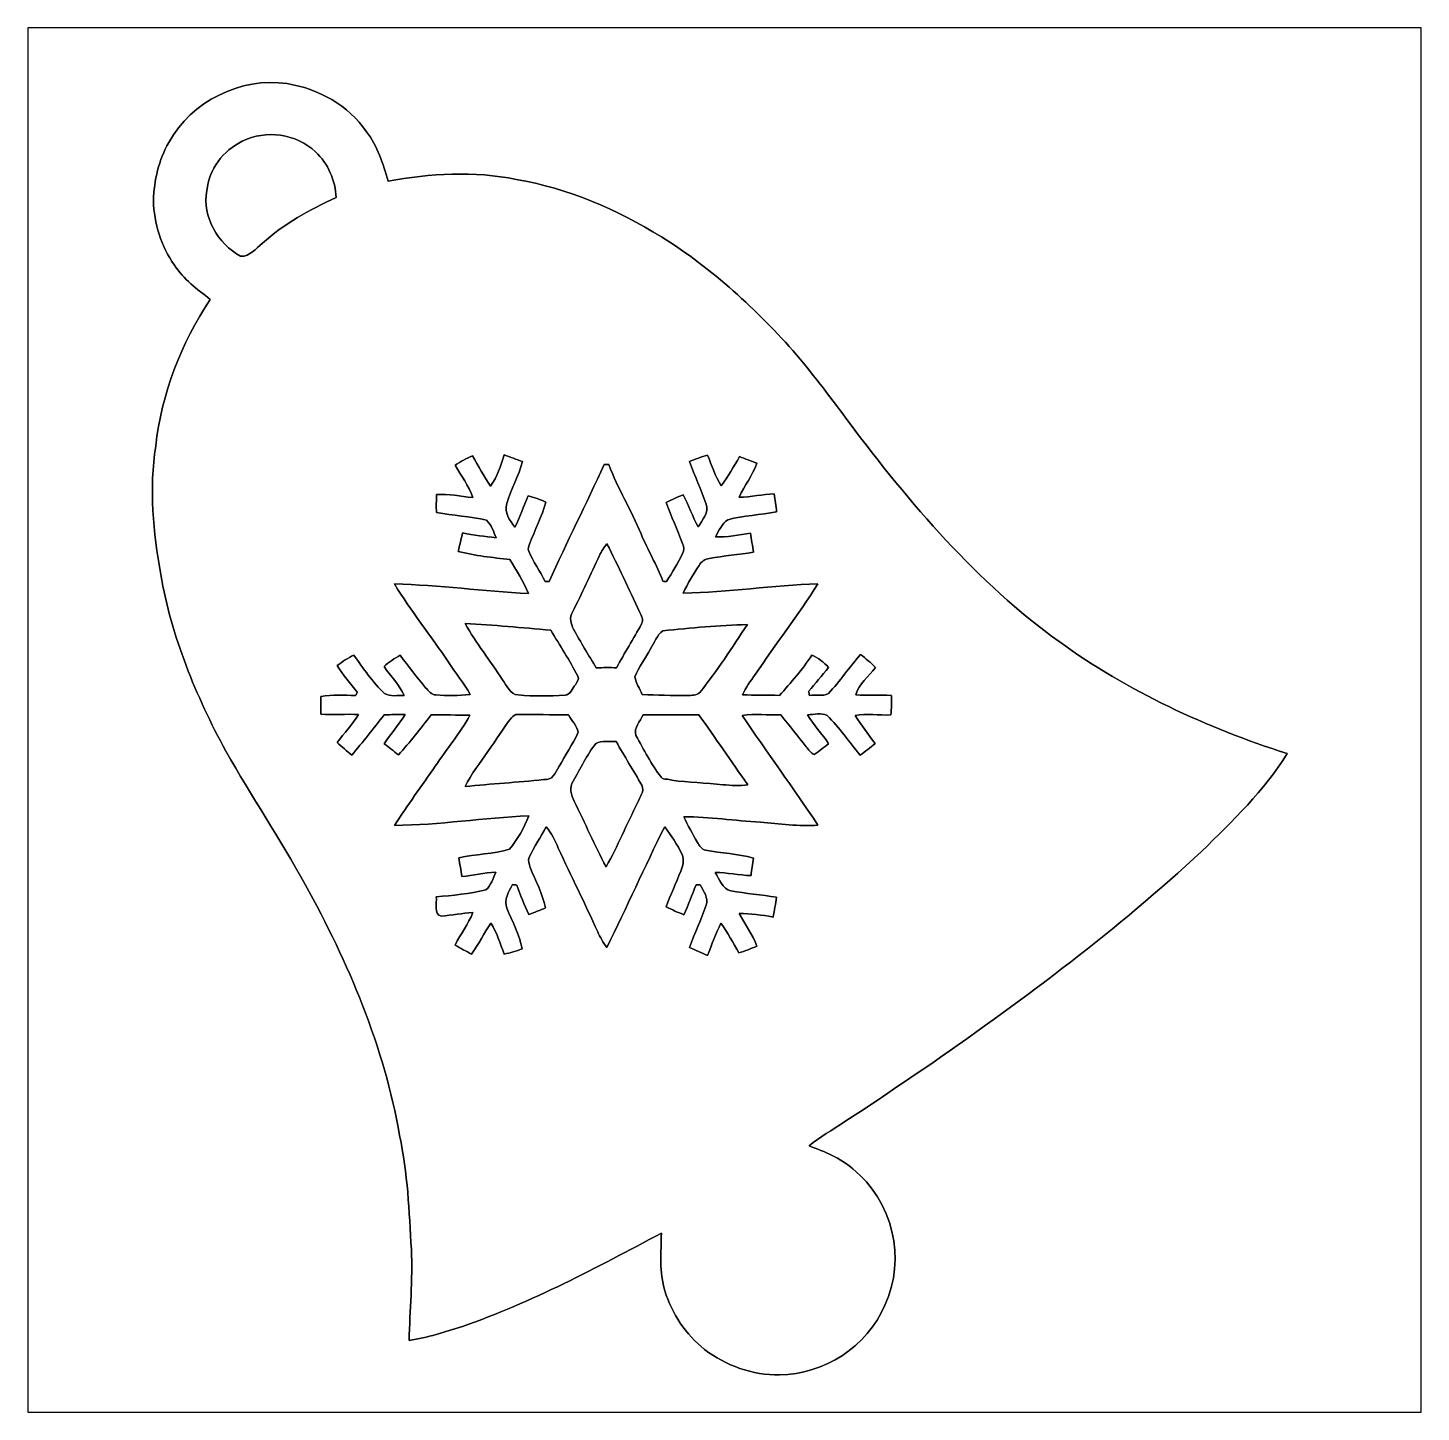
# Model space of a CAD drawing. Header units: centimetres. Extents: x -16.8 to 16.8, y -16.7 to 16.7.
import ezdxf

# ---------------------------------------------------------------- set-up
doc = ezdxf.new("R2010")
doc.units = ezdxf.units.CM
doc.header["$MEASUREMENT"] = 0
doc.layers.add('Layer 1', color=7, linetype='Continuous')

msp = doc.modelspace()

# ---------------------------------------------------------------- linework, layer by layer
at = {"layer": 'Layer 1', "color": 7}
for points, knots in [([(-16.77458, 16.66875), (-16.77458, 16.66875), (16.77458, 16.66875), (16.77458, 16.66875), (16.77458, 16.66875), (16.77458, 16.66875), (16.77458, -16.66875), (16.77458, -16.66875), (16.77458, -16.66875), (16.77458, -16.66875), (-16.77458, -16.66875), (-16.77458, -16.66875), (-16.77458, -16.66875), (-16.77458, -16.66875), (-16.77458, 16.66875), (-16.77458, 16.66875), (-16.77458, 16.66875), (-16.77458, 16.66875), (-16.77458, 16.66875), (-16.77458, 16.66875)], [0, 0, 0, 0, 0.16666667, 0.16666667, 0.16666667, 0.16666667, 0.33333333, 0.33333333, 0.33333333, 0.33333333, 0.5, 0.5, 0.5, 0.5, 0.66666667, 0.66666667, 0.66666667, 0.66666667, 1, 1, 1, 1]), ([(-13.38051, 13.90967), (-13.6271, 13.48846), (-13.72976, 12.99669), (-13.75269, 12.51338), (-13.75269, 12.51338), (-13.73223, 11.96058), (-13.56819, 11.40778), (-13.24539, 10.95446), (-13.24539, 10.95446), (-13.02773, 10.61544), (-12.69683, 10.37378), (-12.3825, 10.13001), (-12.3825, 10.13001), (-13.08135, 9.07309), (-13.55372, 7.85883), (-13.69554, 6.59624), (-13.69554, 6.59624), (-13.86134, 5.5693), (-13.74881, 4.52296), (-13.5763, 3.50485), (-13.5763, 3.50485), (-13.31595, 2.00378), (-12.72858, 0.57926), (-12.00503, -0.75389), (-12.00503, -0.75389), (-11.38555, -1.83233), (-10.70504, -2.87479), (-10.09826, -3.96064), (-10.09826, -3.96064), (-9.05193, -5.84941), (-8.19538, -7.86871), (-7.82249, -10.00584), (-7.82249, -10.00584), (-7.63341, -10.90965), (-7.58931, -11.83428), (-7.54027, -12.75397), (-7.54027, -12.75397), (-7.50006, -13.48422), (-7.58508, -14.21271), (-7.59107, -14.94226), (-7.59107, -14.94226), (-7.15398, -14.87629), (-6.73206, -14.73941), (-6.31225, -14.60429), (-6.31225, -14.60429), (-4.63868, -14.03033), (-3.07834, -13.18401), (-1.51977, -12.35851), (-1.51977, -12.35851), (-1.52576, -12.82136), (-1.57445, -13.29619), (-1.43404, -13.74563), (-1.43404, -13.74563), (-1.26929, -14.29844), (-0.93133, -14.79585), (-0.4826, -15.1578), (-0.4826, -15.1578), (0.03246, -15.54656), (0.67416, -15.78328), (1.32327, -15.77093), (1.32327, -15.77093), (2.39818, -15.76246), (3.44346, -15.09148), (3.85974, -14.09206), (3.85974, -14.09206), (4.38679, -12.99104), (4.04495, -11.56547), (3.08751, -10.81158), (3.08751, -10.81158), (2.78977, -10.54029), (2.41194, -10.39707), (2.04152, -10.25772), (2.04152, -10.25772), (2.29553, -10.03441), (2.59891, -9.87672), (2.87514, -9.68375), (2.87514, -9.68375), (3.59092, -9.22867), (4.28554, -8.74219), (4.98969, -8.26946), (4.98969, -8.26946), (7.2517, -6.69537), (9.46856, -5.0419), (11.48891, -3.16301), (11.48891, -3.16301), (12.23716, -2.43593), (12.99563, -1.69968), (13.55019, -0.80857), (13.55019, -0.80857), (11.60321, -0.18627), (9.71973, 0.68404), (8.06062, 1.88666), (8.06062, 1.88666), (6.06601, 3.31823), (4.46934, 5.21617), (2.99791, 7.16139), (2.99791, 7.16139), (2.59644, 7.71948), (2.17452, 8.26276), (1.73708, 8.79334), (1.73708, 8.79334), (0.78423, 9.8806), (-0.29422, 10.86732), (-1.52083, 11.63849), (-1.52083, 11.63849), (-2.59221, 12.29466), (-3.76943, 12.80513), (-5.01297, 13.01856), (-5.01297, 13.01856), (-6.03109, 13.22811), (-7.08448, 13.15791), (-8.10225, 12.97975), (-8.10225, 12.97975), (-8.22537, 13.39391), (-8.34708, 13.82324), (-8.62224, 14.16614), (-8.62224, 14.16614), (-9.05404, 14.80538), (-9.78006, 15.20296), (-10.53112, 15.32714), (-10.53112, 15.32714), (-11.65013, 15.48836), (-12.83758, 14.90274), (-13.38051, 13.90967)], [0, 0, 0, 0, 0.03125, 0.03125, 0.03125, 0.03125, 0.0625, 0.0625, 0.0625, 0.0625, 0.09375, 0.09375, 0.09375, 0.09375, 0.125, 0.125, 0.125, 0.125, 0.15625, 0.15625, 0.15625, 0.15625, 0.1875, 0.1875, 0.1875, 0.1875, 0.21875, 0.21875, 0.21875, 0.21875, 0.25, 0.25, 0.25, 0.25, 0.28125, 0.28125, 0.28125, 0.28125, 0.3125, 0.3125, 0.3125, 0.3125, 0.34375, 0.34375, 0.34375, 0.34375, 0.375, 0.375, 0.375, 0.375, 0.40625, 0.40625, 0.40625, 0.40625, 0.4375, 0.4375, 0.4375, 0.4375, 0.46875, 0.46875, 0.46875, 0.46875, 0.5, 0.5, 0.5, 0.5, 0.53125, 0.53125, 0.53125, 0.53125, 0.5625, 0.5625, 0.5625, 0.5625, 0.59375, 0.59375, 0.59375, 0.59375, 0.625, 0.625, 0.625, 0.625, 0.65625, 0.65625, 0.65625, 0.65625, 0.6875, 0.6875, 0.6875, 0.6875, 0.71875, 0.71875, 0.71875, 0.71875, 0.75, 0.75, 0.75, 0.75, 0.78125, 0.78125, 0.78125, 0.78125, 0.8125, 0.8125, 0.8125, 0.8125, 0.84375, 0.84375, 0.84375, 0.84375, 0.875, 0.875, 0.875, 0.875, 0.90625, 0.90625, 0.90625, 0.90625, 0.9375, 0.9375, 0.9375, 0.9375, 1, 1, 1, 1]), ([(-11.61168, 13.9379), (-11.04653, 14.22294), (-10.3064, 14.12311), (-9.8492, 13.68178), (-9.8492, 13.68178), (-9.54229, 13.40097), (-9.36978, 12.99386), (-9.35284, 12.58041), (-9.35284, 12.58041), (-9.98679, 12.29042), (-10.60768, 11.95035), (-11.12732, 11.48009), (-11.12732, 11.48009), (-11.28713, 11.35698), (-11.42436, 11.15977), (-11.65084, 11.16824), (-11.65084, 11.16824), (-12.19976, 11.47163), (-12.58358, 12.11439), (-12.4654, 12.74833), (-12.4654, 12.74833), (-12.41108, 13.25845), (-12.07276, 13.71953), (-11.61168, 13.9379)], [0, 0, 0, 0, 0.14285714, 0.14285714, 0.14285714, 0.14285714, 0.28571429, 0.28571429, 0.28571429, 0.28571429, 0.42857143, 0.42857143, 0.42857143, 0.42857143, 0.57142857, 0.57142857, 0.57142857, 0.57142857, 0.71428571, 0.71428571, 0.71428571, 0.71428571, 1, 1, 1, 1]), ([(-5.30366, 6.3821), (-5.15691, 6.33236), (-5.01156, 6.27874), (-4.86622, 6.22371), (-4.86622, 6.22371), (-4.95088, 5.87163), (-5.14668, 5.55978), (-5.24122, 5.21159), (-5.24122, 5.21159), (-5.31671, 4.99851), (-5.16749, 4.80589), (-5.04931, 4.6422), (-5.04931, 4.6422), (-4.92584, 4.88668), (-4.83658, 5.14632), (-4.72934, 5.39821), (-4.72934, 5.39821), (-4.58188, 5.36257), (-4.4383, 5.31107), (-4.30177, 5.2451), (-4.30177, 5.2451), (-4.39808, 4.89585), (-4.56777, 4.57412), (-4.69547, 4.23651), (-4.69547, 4.23651), (-4.71099, 4.18253), (-4.73992, 4.12256), (-4.71523, 4.06647), (-4.71523, 4.06647), (-4.59952, 3.81388), (-4.44853, 3.57999), (-4.31694, 3.33551), (-4.31694, 3.33551), (-4.29401, 3.33622), (-4.24744, 3.33728), (-4.22416, 3.33798), (-4.22416, 3.33798), (-3.7973, 4.28308), (-3.32281, 5.20594), (-2.90019, 6.1528), (-2.90019, 6.1528), (-2.86244, 6.15209), (-2.82469, 6.15139), (-2.78624, 6.15068), (-2.78624, 6.15068), (-2.56575, 5.57812), (-2.24896, 5.0486), (-2.00942, 4.48416), (-2.00942, 4.48416), (-1.85032, 4.09575), (-1.62948, 3.73521), (-1.48237, 3.34151), (-1.48237, 3.34151), (-1.4605, 3.33904), (-1.41676, 3.33481), (-1.39453, 3.33234), (-1.39453, 3.33234), (-1.26294, 3.55494), (-1.11795, 3.77084), (-1.01283, 4.00791), (-1.01283, 4.00791), (-0.95956, 4.08129), (-0.97578, 4.1723), (-1.01, 4.24815), (-1.01, 4.24815), (-1.12959, 4.58223), (-1.28623, 4.90149), (-1.40511, 5.23558), (-1.40511, 5.23558), (-1.27353, 5.30613), (-1.137, 5.36681), (-0.99801, 5.42184), (-0.99801, 5.42184), (-0.85972, 5.17243), (-0.76941, 4.89938), (-0.63359, 4.6482), (-0.63359, 4.6482), (-0.54293, 4.81647), (-0.35525, 4.99251), (-0.44344, 5.19924), (-0.44344, 5.19924), (-0.56198, 5.54708), (-0.72178, 5.87939), (-0.84067, 6.22688), (-0.84067, 6.22688), (-0.70026, 6.28579), (-0.55668, 6.33624), (-0.41063, 6.37963), (-0.41063, 6.37963), (-0.30515, 6.13163), (-0.22684, 5.8674), (-0.07796, 5.64092), (-0.07796, 5.64092), (0.07938, 5.86705), (0.22789, 6.10023), (0.35913, 6.34259), (0.35913, 6.34259), (0.50094, 6.29461), (0.63994, 6.23782), (0.77999, 6.18278), (0.77999, 6.18278), (0.67028, 5.89351), (0.4826, 5.64339), (0.35419, 5.36328), (0.35419, 5.36328), (0.63712, 5.3721), (0.91546, 5.43419), (1.19839, 5.44654), (1.19839, 5.44654), (1.21708, 5.3019), (1.23684, 5.15655), (1.25589, 5.01156), (1.25589, 5.01156), (0.86501, 4.93571), (0.46143, 4.92866), (0.07691, 4.82318), (0.07691, 4.82318), (-0.06103, 4.72369), (-0.13723, 4.55683), (-0.21837, 4.41043), (-0.21837, 4.41043), (0.06562, 4.39843), (0.34572, 4.46017), (0.62512, 4.5025), (0.62512, 4.5025), (0.65123, 4.34869), (0.67381, 4.19382), (0.69497, 4.03895), (0.69497, 4.03895), (0.34184, 3.98286), (-0.01517, 3.95429), (-0.36689, 3.89008), (-0.36689, 3.89008), (-0.46849, 3.87174), (-0.56868, 3.82094), (-0.60995, 3.71722), (-0.60995, 3.71722), (-0.75424, 3.50626), (-0.88724, 3.28648), (-0.99307, 3.05364), (-0.99307, 3.05364), (0.09102, 3.07728), (1.16769, 3.2452), (2.25107, 3.28048), (2.25107, 3.28048), (1.77447, 2.53365), (1.24142, 1.82563), (0.73695, 1.09855), (0.73695, 1.09855), (0.62865, 0.93839), (0.51223, 0.78176), (0.43039, 0.60572), (0.43039, 0.60572), (0.72743, 0.59619), (1.02552, 0.60784), (1.32256, 0.58984), (1.32256, 0.58984), (1.59738, 0.89994), (1.87501, 1.21179), (2.10256, 1.55963), (2.10256, 1.55963), (2.25954, 1.49648), (2.39324, 1.38959), (2.50825, 1.26718), (2.50825, 1.26718), (2.34491, 1.07527), (2.18546, 0.88053), (2.02212, 0.68897), (2.02212, 0.68897), (2.02847, 0.66499), (2.04117, 0.61701), (2.04752, 0.59302), (2.04752, 0.59302), (2.19322, 0.61595), (2.36679, 0.55845), (2.50119, 0.63817), (2.50119, 0.63817), (2.7813, 0.93274), (3.00849, 1.27212), (3.27448, 1.57903), (3.27448, 1.57903), (3.39831, 1.47955), (3.52425, 1.38077), (3.63467, 1.26577), (3.63467, 1.26577), (3.47557, 1.05093), (3.23568, 0.8703), (3.1623, 0.60431), (3.1623, 0.60431), (3.44699, 0.57856), (3.7338, 0.6156), (4.0192, 0.59196), (4.0192, 0.59196), (4.02061, 0.43498), (4.02449, 0.27693), (4.00262, 0.12065), (4.00262, 0.12065), (3.71616, 0.1143), (3.42759, 0.15346), (3.14325, 0.11042), (3.14325, 0.11042), (3.29424, -0.12312), (3.46322, -0.34396), (3.6262, -0.56938), (3.6262, -0.56938), (3.50661, -0.66216), (3.38949, -0.75741), (3.26849, -0.84843), (3.26849, -0.84843), (2.99826, -0.5334), (2.77142, -0.17992), (2.47015, 0.10724), (2.47015, 0.10724), (2.32904, 0.1845), (2.15371, 0.12912), (2.0006, 0.12594), (2.0006, 0.12594), (2.14136, -0.12488), (2.35021, -0.32844), (2.50437, -0.57079), (2.50437, -0.57079), (2.39007, -0.65652), (2.28565, -0.75671), (2.16182, -0.82797), (2.16182, -0.82797), (2.07186, -0.80045), (2.02741, -0.70697), (1.96744, -0.64382), (1.96744, -0.64382), (1.76671, -0.38523), (1.56316, -0.12912), (1.35467, 0.12277), (1.35467, 0.12277), (1.04493, 0.11501), (0.73237, 0.15769), (0.4251, 0.11007), (0.4251, 0.11007), (1.02376, -0.77717), (1.65594, -1.64183), (2.25107, -2.53153), (2.25107, -2.53153), (1.78717, -2.57457), (1.32503, -2.48744), (0.86289, -2.46098), (0.86289, -2.46098), (0.24871, -2.42217), (-0.3623, -2.33645), (-0.97825, -2.32904), (-0.97825, -2.32904), (-0.88583, -2.54282), (-0.76412, -2.74249), (-0.65229, -2.94675), (-0.65229, -2.94675), (-0.60501, -3.02401), (-0.55245, -3.11644), (-0.45403, -3.13302), (-0.45403, -3.13302), (-0.07161, -3.2071), (0.32103, -3.22121), (0.69815, -3.32564), (0.69815, -3.32564), (0.68051, -3.46675), (0.65934, -3.60751), (0.63817, -3.74862), (0.63817, -3.74862), (0.3496, -3.73592), (0.06526, -3.67101), (-0.22366, -3.67383), (-0.22366, -3.67383), (-0.12136, -3.83434), (-0.05539, -4.06894), (0.15381, -4.11162), (0.15381, -4.11162), (0.51753, -4.17724), (0.88618, -4.21005), (1.2513, -4.26791), (1.2513, -4.26791), (1.22908, -4.42701), (1.20227, -4.58682), (1.1684, -4.74451), (1.1684, -4.74451), (0.89923, -4.69971), (0.62865, -4.65772), (0.3556, -4.65808), (0.3556, -4.65808), (0.49459, -4.9216), (0.67028, -5.16608), (0.78246, -5.44336), (0.78246, -5.44336), (0.641, -5.50792), (0.49671, -5.56577), (0.34713, -5.60917), (0.34713, -5.60917), (0.21272, -5.36469), (0.07056, -5.1241), (-0.08502, -4.89268), (-0.08502, -4.89268), (-0.21096, -5.14385), (-0.30268, -5.40985), (-0.40922, -5.66914), (-0.40922, -5.66914), (-0.55316, -5.6074), (-0.69674, -5.54567), (-0.83891, -5.48146), (-0.83891, -5.48146), (-0.72108, -5.13503), (-0.56021, -4.80483), (-0.44379, -4.45805), (-0.44379, -4.45805), (-0.37042, -4.28025), (-0.51576, -4.12291), (-0.58208, -3.96875), (-0.58208, -3.96875), (-0.60784, -3.96946), (-0.65864, -3.97087), (-0.68439, -3.97157), (-0.68439, -3.97157), (-0.78246, -4.21146), (-0.87101, -4.45523), (-0.97543, -4.6923), (-0.97543, -4.6923), (-1.12324, -4.63585), (-1.26612, -4.56741), (-1.40794, -4.49862), (-1.40794, -4.49862), (-1.29364, -4.21005), (-1.17016, -3.92536), (-1.05304, -3.63855), (-1.05304, -3.63855), (-1.00789, -3.51508), (-0.95956, -3.36797), (-1.01988, -3.24203), (-1.01988, -3.24203), (-1.13418, -3.0039), (-1.2767, -2.77918), (-1.44039, -2.5714), (-1.44039, -2.5714), (-1.92017, -3.53201), (-2.35973, -4.51238), (-2.82963, -5.47793), (-2.82963, -5.47793), (-2.92347, -5.36399), (-2.99473, -5.23346), (-3.05259, -5.09799), (-3.05259, -5.09799), (-3.35915, -4.42278), (-3.69641, -3.76167), (-4.00156, -3.08575), (-4.00156, -3.08575), (-4.08234, -2.90548), (-4.16454, -2.72344), (-4.29225, -2.57069), (-4.29225, -2.57069), (-4.42066, -2.82081), (-4.58929, -3.04871), (-4.70112, -3.30729), (-4.70112, -3.30729), (-4.74204, -3.38596), (-4.70429, -3.47204), (-4.67783, -3.54824), (-4.67783, -3.54824), (-4.54836, -3.87138), (-4.38538, -4.18289), (-4.30671, -4.52402), (-4.30671, -4.52402), (-4.44112, -4.57976), (-4.57659, -4.63232), (-4.7117, -4.6863), (-4.7117, -4.6863), (-4.82177, -4.45452), (-4.91737, -4.2164), (-5.00063, -3.97439), (-5.00063, -3.97439), (-5.02638, -3.97193), (-5.07753, -3.96734), (-5.10328, -3.96487), (-5.10328, -3.96487), (-5.19959, -4.13385), (-5.3153, -4.33246), (-5.23946, -4.53249), (-5.23946, -4.53249), (-5.10893, -4.85634), (-4.94383, -5.16925), (-4.86939, -5.51321), (-4.86939, -5.51321), (-5.01333, -5.56048), (-5.15832, -5.60458), (-5.30578, -5.63986), (-5.30578, -5.63986), (-5.40279, -5.38656), (-5.47652, -5.11951), (-5.62716, -4.89126), (-5.62716, -4.89126), (-5.78803, -5.13539), (-5.91996, -5.39785), (-6.08859, -5.63704), (-6.08859, -5.63704), (-6.22547, -5.57318), (-6.35635, -5.49557), (-6.48653, -5.41972), (-6.48653, -5.41972), (-6.35071, -5.15479), (-6.16973, -4.91384), (-6.0579, -4.63691), (-6.0579, -4.63691), (-6.31331, -4.64926), (-6.56378, -4.70429), (-6.81778, -4.72369), (-6.81778, -4.72369), (-7.01146, -4.68242), (-6.91727, -4.40725), (-6.94302, -4.2612), (-6.94302, -4.2612), (-6.54226, -4.22169), (-6.13833, -4.1843), (-5.74569, -4.09011), (-5.74569, -4.09011), (-5.62187, -3.98463), (-5.56542, -3.81564), (-5.50792, -3.66607), (-5.50792, -3.66607), (-5.78379, -3.67736), (-6.05226, -3.74333), (-6.32566, -3.77225), (-6.32566, -3.77225), (-6.34929, -3.62021), (-6.37293, -3.46851), (-6.39516, -3.31646), (-6.39516, -3.31646), (-5.99228, -3.22898), (-5.57107, -3.22721), (-5.17454, -3.11467), (-5.17454, -3.11467), (-4.98016, -2.87902), (-4.83094, -2.59539), (-4.71417, -2.30964), (-4.71417, -2.30964), (-5.79261, -2.35691), (-6.86541, -2.5273), (-7.94526, -2.54035), (-7.94526, -2.54035), (-7.64081, -2.04999), (-7.28804, -1.59138), (-6.96524, -1.11301), (-6.96524, -1.11301), (-6.69255, -0.70026), (-6.36623, -0.32209), (-6.13022, 0.11395), (-6.13022, 0.11395), (-6.44208, 0.12136), (-6.75393, 0.12312), (-7.06579, 0.12065), (-7.06579, 0.12065), (-7.31979, -0.20532), (-7.57026, -0.53481), (-7.85178, -0.83785), (-7.85178, -0.83785), (-7.96608, -0.7493), (-8.07896, -0.65934), (-8.19291, -0.57044), (-8.19291, -0.57044), (-8.03839, -0.32632), (-7.83908, -0.11359), (-7.68773, 0.133), (-7.68773, 0.133), (-7.85777, 0.13758), (-8.02816, 0.12735), (-8.19785, 0.12347), (-8.19785, 0.12347), (-8.44973, -0.20567), (-8.7122, -0.5267), (-8.97396, -0.84843), (-8.97396, -0.84843), (-9.09426, -0.74789), (-9.21279, -0.64523), (-9.32991, -0.54116), (-9.32991, -0.54116), (-9.15247, -0.32138), (-8.96232, -0.10971), (-8.81521, 0.13229), (-8.81521, 0.13229), (-9.11578, 0.14676), (-9.41705, 0.11853), (-9.71726, 0.14323), (-9.71726, 0.14323), (-9.71832, 0.24977), (-9.72009, 0.46284), (-9.72079, 0.56938), (-9.72079, 0.56938), (-9.4428, 0.60889), (-9.16164, 0.59514), (-8.88189, 0.5902), (-8.88189, 0.5902), (-8.8713, 0.60889), (-8.85049, 0.64629), (-8.83991, 0.66499), (-8.83991, 0.66499), (-9.00712, 0.87736), (-9.19021, 1.0795), (-9.32744, 1.31339), (-9.32744, 1.31339), (-9.19798, 1.40264), (-9.06921, 1.49401), (-8.92669, 1.5621), (-8.92669, 1.5621), (-8.69527, 1.24178), (-8.47372, 0.9077), (-8.18515, 0.63465), (-8.18515, 0.63465), (-8.04333, 0.55457), (-7.86941, 0.59937), (-7.71313, 0.58773), (-7.71313, 0.58773), (-7.82814, 0.8509), (-8.04051, 1.05304), (-8.19644, 1.29046), (-8.19644, 1.29046), (-8.07755, 1.39347), (-7.94985, 1.48731), (-7.80909, 1.55822), (-7.80909, 1.55822), (-7.61294, 1.29117), (-7.40481, 1.03329), (-7.19596, 0.77576), (-7.19596, 0.77576), (-7.12823, 0.70556), (-7.06049, 0.60854), (-6.9529, 0.60396), (-6.9529, 0.60396), (-6.67808, 0.58667), (-6.40115, 0.58173), (-6.12704, 0.61313), (-6.12704, 0.61313), (-6.26886, 0.89359), (-6.48018, 1.1303), (-6.64951, 1.39383), (-6.64951, 1.39383), (-7.06967, 2.02953), (-7.55368, 2.62361), (-7.94703, 3.27625), (-7.94703, 3.27625), (-6.86999, 3.25367), (-5.79826, 3.09951), (-4.72228, 3.04377), (-4.72228, 3.04377), (-4.82953, 3.33798), (-5.01544, 3.59445), (-5.16678, 3.86609), (-5.16678, 3.86609), (-5.58377, 3.91407), (-6.00498, 3.95076), (-6.41068, 4.06153), (-6.41068, 4.06153), (-6.37752, 4.20934), (-6.34577, 4.35751), (-6.30484, 4.50356), (-6.30484, 4.50356), (-6.03779, 4.45417), (-5.76862, 4.41678), (-5.49804, 4.38961), (-5.49804, 4.38961), (-5.5566, 4.53813), (-5.61305, 4.69829), (-5.72911, 4.81189), (-5.72911, 4.81189), (-6.12599, 4.90326), (-6.53591, 4.92548), (-6.93702, 4.99674), (-6.93702, 4.99674), (-6.94196, 5.14068), (-6.93808, 5.28532), (-6.93455, 5.4289), (-6.93455, 5.4289), (-6.64104, 5.45465), (-6.35459, 5.3781), (-6.06319, 5.36187), (-6.06319, 5.36187), (-6.15985, 5.64092), (-6.33942, 5.87939), (-6.483, 6.13481), (-6.483, 6.13481), (-6.35212, 6.22406), (-6.21559, 6.30626), (-6.06601, 6.36023), (-6.06601, 6.36023), (-5.92773, 6.11434), (-5.78979, 5.86775), (-5.63421, 5.6321), (-5.63421, 5.6321), (-5.46559, 5.85153), (-5.39468, 6.12528), (-5.30366, 6.3821), (-5.30366, 6.3821), (-5.30366, 6.3821), (-5.30366, 6.3821), (-5.30366, 6.3821)], [0, 0, 0, 0, 0.00666667, 0.00666667, 0.00666667, 0.00666667, 0.01333333, 0.01333333, 0.01333333, 0.01333333, 0.02, 0.02, 0.02, 0.02, 0.02666667, 0.02666667, 0.02666667, 0.02666667, 0.03333333, 0.03333333, 0.03333333, 0.03333333, 0.04, 0.04, 0.04, 0.04, 0.04666667, 0.04666667, 0.04666667, 0.04666667, 0.05333333, 0.05333333, 0.05333333, 0.05333333, 0.06, 0.06, 0.06, 0.06, 0.06666667, 0.06666667, 0.06666667, 0.06666667, 0.07333333, 0.07333333, 0.07333333, 0.07333333, 0.08, 0.08, 0.08, 0.08, 0.08666667, 0.08666667, 0.08666667, 0.08666667, 0.09333333, 0.09333333, 0.09333333, 0.09333333, 0.1, 0.1, 0.1, 0.1, 0.10666667, 0.10666667, 0.10666667, 0.10666667, 0.11333333, 0.11333333, 0.11333333, 0.11333333, 0.12, 0.12, 0.12, 0.12, 0.12666667, 0.12666667, 0.12666667, 0.12666667, 0.13333333, 0.13333333, 0.13333333, 0.13333333, 0.14, 0.14, 0.14, 0.14, 0.14666667, 0.14666667, 0.14666667, 0.14666667, 0.15333333, 0.15333333, 0.15333333, 0.15333333, 0.16, 0.16, 0.16, 0.16, 0.16666667, 0.16666667, 0.16666667, 0.16666667, 0.17333333, 0.17333333, 0.17333333, 0.17333333, 0.18, 0.18, 0.18, 0.18, 0.18666667, 0.18666667, 0.18666667, 0.18666667, 0.19333333, 0.19333333, 0.19333333, 0.19333333, 0.2, 0.2, 0.2, 0.2, 0.20666667, 0.20666667, 0.20666667, 0.20666667, 0.21333333, 0.21333333, 0.21333333, 0.21333333, 0.22, 0.22, 0.22, 0.22, 0.22666667, 0.22666667, 0.22666667, 0.22666667, 0.23333333, 0.23333333, 0.23333333, 0.23333333, 0.24, 0.24, 0.24, 0.24, 0.24666667, 0.24666667, 0.24666667, 0.24666667, 0.25333333, 0.25333333, 0.25333333, 0.25333333, 0.26, 0.26, 0.26, 0.26, 0.26666667, 0.26666667, 0.26666667, 0.26666667, 0.27333333, 0.27333333, 0.27333333, 0.27333333, 0.28, 0.28, 0.28, 0.28, 0.28666667, 0.28666667, 0.28666667, 0.28666667, 0.29333333, 0.29333333, 0.29333333, 0.29333333, 0.3, 0.3, 0.3, 0.3, 0.30666667, 0.30666667, 0.30666667, 0.30666667, 0.31333333, 0.31333333, 0.31333333, 0.31333333, 0.32, 0.32, 0.32, 0.32, 0.32666667, 0.32666667, 0.32666667, 0.32666667, 0.33333333, 0.33333333, 0.33333333, 0.33333333, 0.34, 0.34, 0.34, 0.34, 0.34666667, 0.34666667, 0.34666667, 0.34666667, 0.35333333, 0.35333333, 0.35333333, 0.35333333, 0.36, 0.36, 0.36, 0.36, 0.36666667, 0.36666667, 0.36666667, 0.36666667, 0.37333333, 0.37333333, 0.37333333, 0.37333333, 0.38, 0.38, 0.38, 0.38, 0.38666667, 0.38666667, 0.38666667, 0.38666667, 0.39333333, 0.39333333, 0.39333333, 0.39333333, 0.4, 0.4, 0.4, 0.4, 0.40666667, 0.40666667, 0.40666667, 0.40666667, 0.41333333, 0.41333333, 0.41333333, 0.41333333, 0.42, 0.42, 0.42, 0.42, 0.42666667, 0.42666667, 0.42666667, 0.42666667, 0.43333333, 0.43333333, 0.43333333, 0.43333333, 0.44, 0.44, 0.44, 0.44, 0.44666667, 0.44666667, 0.44666667, 0.44666667, 0.45333333, 0.45333333, 0.45333333, 0.45333333, 0.46, 0.46, 0.46, 0.46, 0.46666667, 0.46666667, 0.46666667, 0.46666667, 0.47333333, 0.47333333, 0.47333333, 0.47333333, 0.48, 0.48, 0.48, 0.48, 0.48666667, 0.48666667, 0.48666667, 0.48666667, 0.49333333, 0.49333333, 0.49333333, 0.49333333, 0.5, 0.5, 0.5, 0.5, 0.50666667, 0.50666667, 0.50666667, 0.50666667, 0.51333333, 0.51333333, 0.51333333, 0.51333333, 0.52, 0.52, 0.52, 0.52, 0.52666667, 0.52666667, 0.52666667, 0.52666667, 0.53333333, 0.53333333, 0.53333333, 0.53333333, 0.54, 0.54, 0.54, 0.54, 0.54666667, 0.54666667, 0.54666667, 0.54666667, 0.55333333, 0.55333333, 0.55333333, 0.55333333, 0.56, 0.56, 0.56, 0.56, 0.56666667, 0.56666667, 0.56666667, 0.56666667, 0.57333333, 0.57333333, 0.57333333, 0.57333333, 0.58, 0.58, 0.58, 0.58, 0.58666667, 0.58666667, 0.58666667, 0.58666667, 0.59333333, 0.59333333, 0.59333333, 0.59333333, 0.6, 0.6, 0.6, 0.6, 0.60666667, 0.60666667, 0.60666667, 0.60666667, 0.61333333, 0.61333333, 0.61333333, 0.61333333, 0.62, 0.62, 0.62, 0.62, 0.62666667, 0.62666667, 0.62666667, 0.62666667, 0.63333333, 0.63333333, 0.63333333, 0.63333333, 0.64, 0.64, 0.64, 0.64, 0.64666667, 0.64666667, 0.64666667, 0.64666667, 0.65333333, 0.65333333, 0.65333333, 0.65333333, 0.66, 0.66, 0.66, 0.66, 0.66666667, 0.66666667, 0.66666667, 0.66666667, 0.67333333, 0.67333333, 0.67333333, 0.67333333, 0.68, 0.68, 0.68, 0.68, 0.68666667, 0.68666667, 0.68666667, 0.68666667, 0.69333333, 0.69333333, 0.69333333, 0.69333333, 0.7, 0.7, 0.7, 0.7, 0.70666667, 0.70666667, 0.70666667, 0.70666667, 0.71333333, 0.71333333, 0.71333333, 0.71333333, 0.72, 0.72, 0.72, 0.72, 0.72666667, 0.72666667, 0.72666667, 0.72666667, 0.73333333, 0.73333333, 0.73333333, 0.73333333, 0.74, 0.74, 0.74, 0.74, 0.74666667, 0.74666667, 0.74666667, 0.74666667, 0.75333333, 0.75333333, 0.75333333, 0.75333333, 0.76, 0.76, 0.76, 0.76, 0.76666667, 0.76666667, 0.76666667, 0.76666667, 0.77333333, 0.77333333, 0.77333333, 0.77333333, 0.78, 0.78, 0.78, 0.78, 0.78666667, 0.78666667, 0.78666667, 0.78666667, 0.79333333, 0.79333333, 0.79333333, 0.79333333, 0.8, 0.8, 0.8, 0.8, 0.80666667, 0.80666667, 0.80666667, 0.80666667, 0.81333333, 0.81333333, 0.81333333, 0.81333333, 0.82, 0.82, 0.82, 0.82, 0.82666667, 0.82666667, 0.82666667, 0.82666667, 0.83333333, 0.83333333, 0.83333333, 0.83333333, 0.84, 0.84, 0.84, 0.84, 0.84666667, 0.84666667, 0.84666667, 0.84666667, 0.85333333, 0.85333333, 0.85333333, 0.85333333, 0.86, 0.86, 0.86, 0.86, 0.86666667, 0.86666667, 0.86666667, 0.86666667, 0.87333333, 0.87333333, 0.87333333, 0.87333333, 0.88, 0.88, 0.88, 0.88, 0.88666667, 0.88666667, 0.88666667, 0.88666667, 0.89333333, 0.89333333, 0.89333333, 0.89333333, 0.9, 0.9, 0.9, 0.9, 0.90666667, 0.90666667, 0.90666667, 0.90666667, 0.91333333, 0.91333333, 0.91333333, 0.91333333, 0.92, 0.92, 0.92, 0.92, 0.92666667, 0.92666667, 0.92666667, 0.92666667, 0.93333333, 0.93333333, 0.93333333, 0.93333333, 0.94, 0.94, 0.94, 0.94, 0.94666667, 0.94666667, 0.94666667, 0.94666667, 0.95333333, 0.95333333, 0.95333333, 0.95333333, 0.96, 0.96, 0.96, 0.96, 0.96666667, 0.96666667, 0.96666667, 0.96666667, 0.97333333, 0.97333333, 0.97333333, 0.97333333, 0.98, 0.98, 0.98, 0.98, 0.98666667, 0.98666667, 0.98666667, 0.98666667, 1, 1, 1, 1]), ([(-3.01131, 3.96134), (-3.22651, 3.50591), (-3.43817, 3.04871), (-3.65831, 2.59574), (-3.65831, 2.59574), (-3.74156, 2.47191), (-3.69888, 2.31316), (-3.63432, 2.1904), (-3.63432, 2.1904), (-3.46498, 1.87219), (-3.27554, 1.56457), (-3.08645, 1.2573), (-3.08645, 1.2573), (-2.92347, 1.26189), (-2.76049, 1.26189), (-2.5975, 1.25906), (-2.5975, 1.25906), (-2.40524, 1.61537), (-2.1911, 1.95933), (-1.99602, 2.31387), (-1.99602, 2.31387), (-1.93358, 2.41088), (-2.00484, 2.51813), (-2.04294, 2.60879), (-2.04294, 2.60879), (-2.30434, 3.15454), (-2.55834, 3.70417), (-2.83104, 4.24427), (-2.83104, 4.24427), (-2.90266, 4.15784), (-2.96404, 4.06329), (-3.01131, 3.96134), (-3.01131, 3.96134), (-3.01131, 3.96134), (-3.01131, 3.96134), (-3.01131, 3.96134)], [0, 0, 0, 0, 0.1, 0.1, 0.1, 0.1, 0.2, 0.2, 0.2, 0.2, 0.3, 0.3, 0.3, 0.3, 0.4, 0.4, 0.4, 0.4, 0.5, 0.5, 0.5, 0.5, 0.6, 0.6, 0.6, 0.6, 0.7, 0.7, 0.7, 0.7, 0.8, 0.8, 0.8, 0.8, 1, 1, 1, 1]), ([(-6.24664, 2.32551), (-5.98205, 1.85032), (-5.63739, 1.42699), (-5.34776, 0.96767), (-5.34776, 0.96767), (-5.24051, 0.83714), (-5.16573, 0.61701), (-4.96852, 0.6029), (-4.96852, 0.6029), (-4.59387, 0.56833), (-4.21569, 0.57573), (-3.84034, 0.59937), (-3.84034, 0.59937), (-3.70734, 0.60466), (-3.66536, 0.76094), (-3.59093, 0.84561), (-3.59093, 0.84561), (-3.55565, 0.90876), (-3.49074, 0.98319), (-3.53201, 1.05833), (-3.53201, 1.05833), (-3.73451, 1.4351), (-3.95958, 1.79987), (-4.18536, 2.16288), (-4.18536, 2.16288), (-4.87221, 2.22179), (-5.55872, 2.28741), (-6.24664, 2.32551), (-6.24664, 2.32551), (-6.24664, 2.32551), (-6.24664, 2.32551), (-6.24664, 2.32551)], [0, 0, 0, 0, 0.11111111, 0.11111111, 0.11111111, 0.11111111, 0.22222222, 0.22222222, 0.22222222, 0.22222222, 0.33333333, 0.33333333, 0.33333333, 0.33333333, 0.44444444, 0.44444444, 0.44444444, 0.44444444, 0.55555556, 0.55555556, 0.55555556, 0.55555556, 0.66666667, 0.66666667, 0.66666667, 0.66666667, 0.77777778, 0.77777778, 0.77777778, 0.77777778, 1, 1, 1, 1]), ([(-1.48449, 2.14983), (-1.62772, 2.04294), (-1.68593, 1.85667), (-1.7847, 1.71309), (-1.7847, 1.71309), (-1.89759, 1.48272), (-2.06975, 1.27882), (-2.15583, 1.03611), (-2.15583, 1.03611), (-2.13678, 0.88829), (-2.03976, 0.756), (-1.98543, 0.6163), (-1.98543, 0.6163), (-1.62384, 0.5969), (-1.26153, 0.58667), (-0.89923, 0.58737), (-0.89923, 0.58737), (-0.80574, 0.60113), (-0.66746, 0.57891), (-0.59584, 0.66534), (-0.59584, 0.66534), (-0.17427, 1.18004), (0.17851, 1.74696), (0.55104, 2.29694), (0.55104, 2.29694), (-0.12876, 2.27965), (-0.80821, 2.21862), (-1.48449, 2.14983), (-1.48449, 2.14983), (-1.48449, 2.14983), (-1.48449, 2.14983), (-1.48449, 2.14983)], [0, 0, 0, 0, 0.11111111, 0.11111111, 0.11111111, 0.11111111, 0.22222222, 0.22222222, 0.22222222, 0.22222222, 0.33333333, 0.33333333, 0.33333333, 0.33333333, 0.44444444, 0.44444444, 0.44444444, 0.44444444, 0.55555556, 0.55555556, 0.55555556, 0.55555556, 0.66666667, 0.66666667, 0.66666667, 0.66666667, 0.77777778, 0.77777778, 0.77777778, 0.77777778, 1, 1, 1, 1]), ([(-5.13009, 0.05186), (-5.33647, -0.20567), (-5.50439, -0.49107), (-5.69666, -0.75918), (-5.69666, -0.75918), (-5.88151, -1.03893), (-6.10129, -1.29822), (-6.2484, -1.60161), (-6.2484, -1.60161), (-5.61799, -1.53776), (-4.98475, -1.50283), (-4.35504, -1.43404), (-4.35504, -1.43404), (-4.14584, -1.46967), (-4.07353, -1.26683), (-3.98639, -1.13101), (-3.98639, -1.13101), (-3.83505, -0.85055), (-3.65795, -0.58314), (-3.52213, -0.29528), (-3.52213, -0.29528), (-3.55882, -0.13829), (-3.6763, -0.01482), (-3.75461, 0.12206), (-3.75461, 0.12206), (-4.16278, 0.12312), (-4.57059, 0.13688), (-4.97805, 0.13582), (-4.97805, 0.13582), (-5.03978, 0.13864), (-5.09235, 0.09666), (-5.13009, 0.05186), (-5.13009, 0.05186), (-5.13009, 0.05186), (-5.13009, 0.05186), (-5.13009, 0.05186)], [0, 0, 0, 0, 0.1, 0.1, 0.1, 0.1, 0.2, 0.2, 0.2, 0.2, 0.3, 0.3, 0.3, 0.3, 0.4, 0.4, 0.4, 0.4, 0.5, 0.5, 0.5, 0.5, 0.6, 0.6, 0.6, 0.6, 0.7, 0.7, 0.7, 0.7, 0.8, 0.8, 0.8, 0.8, 1, 1, 1, 1]), ([(-1.96074, 0.12418), (-2.03376, -0.03457), (-2.1904, -0.18415), (-2.13254, -0.37289), (-2.13254, -0.37289), (-1.94239, -0.71579), (-1.76283, -1.06892), (-1.52259, -1.38042), (-1.52259, -1.38042), (-1.46262, -1.45662), (-1.34408, -1.40511), (-1.27035, -1.45203), (-1.27035, -1.45203), (-0.86254, -1.50495), (-0.45085, -1.51553), (-0.04198, -1.55998), (-0.04198, -1.55998), (0.15875, -1.5688), (0.36371, -1.60126), (0.56303, -1.55928), (0.56303, -1.55928), (0.16545, -1.00118), (-0.21837, -0.43356), (-0.61771, 0.12347), (-0.61771, 0.12347), (-1.06539, 0.12347), (-1.51306, 0.12347), (-1.96074, 0.12418), (-1.96074, 0.12418), (-1.96074, 0.12418), (-1.96074, 0.12418), (-1.96074, 0.12418)], [0, 0, 0, 0, 0.11111111, 0.11111111, 0.11111111, 0.11111111, 0.22222222, 0.22222222, 0.22222222, 0.22222222, 0.33333333, 0.33333333, 0.33333333, 0.33333333, 0.44444444, 0.44444444, 0.44444444, 0.44444444, 0.55555556, 0.55555556, 0.55555556, 0.55555556, 0.66666667, 0.66666667, 0.66666667, 0.66666667, 0.77777778, 0.77777778, 0.77777778, 0.77777778, 1, 1, 1, 1]), ([(-3.10127, -0.56656), (-3.31541, -0.84667), (-3.46781, -1.16981), (-3.64666, -1.47249), (-3.64666, -1.47249), (-3.74579, -1.62101), (-3.69288, -1.80904), (-3.61703, -1.95615), (-3.61703, -1.95615), (-3.3595, -2.48179), (-3.12491, -3.01837), (-2.8508, -3.53589), (-2.8508, -3.53589), (-2.57246, -3.03636), (-2.35162, -2.50613), (-2.09268, -1.99602), (-2.09268, -1.99602), (-2.0447, -1.86337), (-1.91523, -1.71768), (-1.99425, -1.57127), (-1.99425, -1.57127), (-2.18652, -1.2132), (-2.41688, -0.87665), (-2.60491, -0.51611), (-2.60491, -0.51611), (-2.76931, -0.53269), (-2.95416, -0.48013), (-3.10127, -0.56656)], [0, 0, 0, 0, 0.125, 0.125, 0.125, 0.125, 0.25, 0.25, 0.25, 0.25, 0.375, 0.375, 0.375, 0.375, 0.5, 0.5, 0.5, 0.5, 0.625, 0.625, 0.625, 0.625, 0.75, 0.75, 0.75, 0.75, 1, 1, 1, 1])]:
    msp.add_open_spline(points, degree=3, knots=knots, dxfattribs=at)
at = {"layer": 'Layer 1', "color": 250}
for points, knots in [([(-13.38051, 13.90967), (-12.83758, 14.90274), (-11.65013, 15.48836), (-10.53112, 15.32714), (-10.53112, 15.32714), (-9.78006, 15.20296), (-9.05404, 14.80538), (-8.62224, 14.16614), (-8.62224, 14.16614), (-8.34708, 13.82324), (-8.22537, 13.39391), (-8.10225, 12.97975), (-8.10225, 12.97975), (-7.08448, 13.15791), (-6.03109, 13.22811), (-5.01297, 13.01856), (-5.01297, 13.01856), (-3.76943, 12.80513), (-2.59221, 12.29466), (-1.52083, 11.63849), (-1.52083, 11.63849), (-0.29422, 10.86732), (0.78423, 9.8806), (1.73708, 8.79334), (1.73708, 8.79334), (2.17452, 8.26276), (2.59644, 7.71948), (2.99791, 7.16139), (2.99791, 7.16139), (4.46934, 5.21617), (6.06601, 3.31823), (8.06062, 1.88666), (8.06062, 1.88666), (9.71973, 0.68404), (11.60321, -0.18627), (13.55019, -0.80857), (13.55019, -0.80857), (12.99563, -1.69968), (12.23716, -2.43593), (11.48891, -3.16301), (11.48891, -3.16301), (9.46856, -5.0419), (7.2517, -6.69537), (4.98969, -8.26946), (4.98969, -8.26946), (4.28554, -8.74219), (3.59092, -9.22867), (2.87514, -9.68375), (2.87514, -9.68375), (2.59891, -9.87672), (2.29553, -10.03441), (2.04152, -10.25772), (2.04152, -10.25772), (2.41194, -10.39707), (2.78977, -10.54029), (3.08751, -10.81158), (3.08751, -10.81158), (4.04495, -11.56547), (4.38679, -12.99104), (3.85974, -14.09206), (3.85974, -14.09206), (3.44346, -15.09148), (2.39818, -15.76246), (1.32327, -15.77093), (1.32327, -15.77093), (0.67416, -15.78328), (0.03246, -15.54656), (-0.4826, -15.1578), (-0.4826, -15.1578), (-0.93133, -14.79585), (-1.26929, -14.29844), (-1.43404, -13.74563), (-1.43404, -13.74563), (-1.57445, -13.29619), (-1.52576, -12.82136), (-1.51977, -12.35851), (-1.51977, -12.35851), (-3.07834, -13.18401), (-4.63868, -14.03033), (-6.31225, -14.60429), (-6.31225, -14.60429), (-6.73206, -14.73941), (-7.15398, -14.87629), (-7.59107, -14.94226), (-7.59107, -14.94226), (-7.58508, -14.21271), (-7.50006, -13.48422), (-7.54027, -12.75397), (-7.54027, -12.75397), (-7.58931, -11.83428), (-7.63341, -10.90965), (-7.82249, -10.00584), (-7.82249, -10.00584), (-8.19538, -7.86871), (-9.05193, -5.84941), (-10.09826, -3.96064), (-10.09826, -3.96064), (-10.70504, -2.87479), (-11.38555, -1.83233), (-12.00503, -0.75389), (-12.00503, -0.75389), (-12.72858, 0.57926), (-13.31595, 2.00378), (-13.5763, 3.50485), (-13.5763, 3.50485), (-13.74881, 4.52296), (-13.86134, 5.5693), (-13.69554, 6.59624), (-13.69554, 6.59624), (-13.55372, 7.85883), (-13.08135, 9.07309), (-12.3825, 10.13001), (-12.3825, 10.13001), (-12.69683, 10.37378), (-13.02773, 10.61544), (-13.24539, 10.95446), (-13.24539, 10.95446), (-13.56819, 11.40778), (-13.73223, 11.96058), (-13.75269, 12.51338), (-13.75269, 12.51338), (-13.72976, 12.99669), (-13.6271, 13.48846), (-13.38051, 13.90967), (-13.38051, 13.90967), (-13.38051, 13.90967), (-13.38051, 13.90967), (-13.38051, 13.90967)], [0, 0, 0, 0, 0.03030303, 0.03030303, 0.03030303, 0.03030303, 0.06060606, 0.06060606, 0.06060606, 0.06060606, 0.09090909, 0.09090909, 0.09090909, 0.09090909, 0.12121212, 0.12121212, 0.12121212, 0.12121212, 0.15151515, 0.15151515, 0.15151515, 0.15151515, 0.18181818, 0.18181818, 0.18181818, 0.18181818, 0.21212121, 0.21212121, 0.21212121, 0.21212121, 0.24242424, 0.24242424, 0.24242424, 0.24242424, 0.27272727, 0.27272727, 0.27272727, 0.27272727, 0.3030303, 0.3030303, 0.3030303, 0.3030303, 0.33333333, 0.33333333, 0.33333333, 0.33333333, 0.36363636, 0.36363636, 0.36363636, 0.36363636, 0.39393939, 0.39393939, 0.39393939, 0.39393939, 0.42424242, 0.42424242, 0.42424242, 0.42424242, 0.45454545, 0.45454545, 0.45454545, 0.45454545, 0.48484848, 0.48484848, 0.48484848, 0.48484848, 0.51515152, 0.51515152, 0.51515152, 0.51515152, 0.54545455, 0.54545455, 0.54545455, 0.54545455, 0.57575758, 0.57575758, 0.57575758, 0.57575758, 0.60606061, 0.60606061, 0.60606061, 0.60606061, 0.63636364, 0.63636364, 0.63636364, 0.63636364, 0.66666667, 0.66666667, 0.66666667, 0.66666667, 0.6969697, 0.6969697, 0.6969697, 0.6969697, 0.72727273, 0.72727273, 0.72727273, 0.72727273, 0.75757576, 0.75757576, 0.75757576, 0.75757576, 0.78787879, 0.78787879, 0.78787879, 0.78787879, 0.81818182, 0.81818182, 0.81818182, 0.81818182, 0.84848485, 0.84848485, 0.84848485, 0.84848485, 0.87878788, 0.87878788, 0.87878788, 0.87878788, 0.90909091, 0.90909091, 0.90909091, 0.90909091, 0.93939394, 0.93939394, 0.93939394, 0.93939394, 1, 1, 1, 1]), ([(-11.61168, 13.9379), (-12.07276, 13.71953), (-12.41108, 13.25845), (-12.4654, 12.74833), (-12.4654, 12.74833), (-12.58358, 12.11439), (-12.19976, 11.47163), (-11.65084, 11.16824), (-11.65084, 11.16824), (-11.42436, 11.15977), (-11.28713, 11.35698), (-11.12732, 11.48009), (-11.12732, 11.48009), (-10.60768, 11.95035), (-9.98679, 12.29042), (-9.35284, 12.58041), (-9.35284, 12.58041), (-9.36978, 12.99386), (-9.54229, 13.40097), (-9.8492, 13.68178), (-9.8492, 13.68178), (-10.3064, 14.12311), (-11.04653, 14.22294), (-11.61168, 13.9379), (-11.61168, 13.9379), (-11.61168, 13.9379), (-11.61168, 13.9379), (-11.61168, 13.9379)], [0, 0, 0, 0, 0.125, 0.125, 0.125, 0.125, 0.25, 0.25, 0.25, 0.25, 0.375, 0.375, 0.375, 0.375, 0.5, 0.5, 0.5, 0.5, 0.625, 0.625, 0.625, 0.625, 0.75, 0.75, 0.75, 0.75, 1, 1, 1, 1]), ([(-5.30366, 6.3821), (-5.39468, 6.12528), (-5.46559, 5.85153), (-5.63421, 5.6321), (-5.63421, 5.6321), (-5.78979, 5.86775), (-5.92773, 6.11434), (-6.06601, 6.36023), (-6.06601, 6.36023), (-6.21559, 6.30626), (-6.35212, 6.22406), (-6.483, 6.13481), (-6.483, 6.13481), (-6.33942, 5.87939), (-6.15985, 5.64092), (-6.06319, 5.36187), (-6.06319, 5.36187), (-6.35459, 5.3781), (-6.64104, 5.45465), (-6.93455, 5.4289), (-6.93455, 5.4289), (-6.93808, 5.28532), (-6.94196, 5.14068), (-6.93702, 4.99674), (-6.93702, 4.99674), (-6.53591, 4.92548), (-6.12599, 4.90326), (-5.72911, 4.81189), (-5.72911, 4.81189), (-5.61305, 4.69829), (-5.5566, 4.53813), (-5.49804, 4.38961), (-5.49804, 4.38961), (-5.76862, 4.41678), (-6.03779, 4.45417), (-6.30484, 4.50356), (-6.30484, 4.50356), (-6.34577, 4.35751), (-6.37752, 4.20934), (-6.41068, 4.06153), (-6.41068, 4.06153), (-6.00498, 3.95076), (-5.58377, 3.91407), (-5.16678, 3.86609), (-5.16678, 3.86609), (-5.01544, 3.59445), (-4.82953, 3.33798), (-4.72228, 3.04377), (-4.72228, 3.04377), (-5.79826, 3.09951), (-6.86999, 3.25367), (-7.94703, 3.27625), (-7.94703, 3.27625), (-7.55368, 2.62361), (-7.06967, 2.02953), (-6.64951, 1.39383), (-6.64951, 1.39383), (-6.48018, 1.1303), (-6.26886, 0.89359), (-6.12704, 0.61313), (-6.12704, 0.61313), (-6.40115, 0.58173), (-6.67808, 0.58667), (-6.9529, 0.60396), (-6.9529, 0.60396), (-7.06049, 0.60854), (-7.12823, 0.70556), (-7.19596, 0.77576), (-7.19596, 0.77576), (-7.40481, 1.03329), (-7.61294, 1.29117), (-7.80909, 1.55822), (-7.80909, 1.55822), (-7.94985, 1.48731), (-8.07755, 1.39347), (-8.19644, 1.29046), (-8.19644, 1.29046), (-8.04051, 1.05304), (-7.82814, 0.8509), (-7.71313, 0.58773), (-7.71313, 0.58773), (-7.86941, 0.59937), (-8.04333, 0.55457), (-8.18515, 0.63465), (-8.18515, 0.63465), (-8.47372, 0.9077), (-8.69527, 1.24178), (-8.92669, 1.5621), (-8.92669, 1.5621), (-9.06921, 1.49401), (-9.19798, 1.40264), (-9.32744, 1.31339), (-9.32744, 1.31339), (-9.19021, 1.0795), (-9.00712, 0.87736), (-8.83991, 0.66499), (-8.83991, 0.66499), (-8.85049, 0.64629), (-8.8713, 0.60889), (-8.88189, 0.5902), (-8.88189, 0.5902), (-9.16164, 0.59514), (-9.4428, 0.60889), (-9.72079, 0.56938), (-9.72079, 0.56938), (-9.72009, 0.46284), (-9.71832, 0.24977), (-9.71726, 0.14323), (-9.71726, 0.14323), (-9.41705, 0.11853), (-9.11578, 0.14676), (-8.81521, 0.13229), (-8.81521, 0.13229), (-8.96232, -0.10971), (-9.15247, -0.32138), (-9.32991, -0.54116), (-9.32991, -0.54116), (-9.21279, -0.64523), (-9.09426, -0.74789), (-8.97396, -0.84843), (-8.97396, -0.84843), (-8.7122, -0.5267), (-8.44973, -0.20567), (-8.19785, 0.12347), (-8.19785, 0.12347), (-8.02816, 0.12735), (-7.85777, 0.13758), (-7.68773, 0.133), (-7.68773, 0.133), (-7.83908, -0.11359), (-8.03839, -0.32632), (-8.19291, -0.57044), (-8.19291, -0.57044), (-8.07896, -0.65934), (-7.96608, -0.7493), (-7.85178, -0.83785), (-7.85178, -0.83785), (-7.57026, -0.53481), (-7.31979, -0.20532), (-7.06579, 0.12065), (-7.06579, 0.12065), (-6.75393, 0.12312), (-6.44208, 0.12136), (-6.13022, 0.11395), (-6.13022, 0.11395), (-6.36623, -0.32209), (-6.69255, -0.70026), (-6.96524, -1.11301), (-6.96524, -1.11301), (-7.28804, -1.59138), (-7.64081, -2.04999), (-7.94526, -2.54035), (-7.94526, -2.54035), (-6.86541, -2.5273), (-5.79261, -2.35691), (-4.71417, -2.30964), (-4.71417, -2.30964), (-4.83094, -2.59539), (-4.98016, -2.87902), (-5.17454, -3.11467), (-5.17454, -3.11467), (-5.57107, -3.22721), (-5.99228, -3.22898), (-6.39516, -3.31646), (-6.39516, -3.31646), (-6.37293, -3.46851), (-6.34929, -3.62021), (-6.32566, -3.77225), (-6.32566, -3.77225), (-6.05226, -3.74333), (-5.78379, -3.67736), (-5.50792, -3.66607), (-5.50792, -3.66607), (-5.56542, -3.81564), (-5.62187, -3.98463), (-5.74569, -4.09011), (-5.74569, -4.09011), (-6.13833, -4.1843), (-6.54226, -4.22169), (-6.94302, -4.2612), (-6.94302, -4.2612), (-6.91727, -4.40725), (-7.01146, -4.68242), (-6.81778, -4.72369), (-6.81778, -4.72369), (-6.56378, -4.70429), (-6.31331, -4.64926), (-6.0579, -4.63691), (-6.0579, -4.63691), (-6.16973, -4.91384), (-6.35071, -5.15479), (-6.48653, -5.41972), (-6.48653, -5.41972), (-6.35635, -5.49557), (-6.22547, -5.57318), (-6.08859, -5.63704), (-6.08859, -5.63704), (-5.91996, -5.39785), (-5.78803, -5.13539), (-5.62716, -4.89126), (-5.62716, -4.89126), (-5.47652, -5.11951), (-5.40279, -5.38656), (-5.30578, -5.63986), (-5.30578, -5.63986), (-5.15832, -5.60458), (-5.01333, -5.56048), (-4.86939, -5.51321), (-4.86939, -5.51321), (-4.94383, -5.16925), (-5.10893, -4.85634), (-5.23946, -4.53249), (-5.23946, -4.53249), (-5.3153, -4.33246), (-5.19959, -4.13385), (-5.10328, -3.96487), (-5.10328, -3.96487), (-5.07753, -3.96734), (-5.02638, -3.97193), (-5.00063, -3.97439), (-5.00063, -3.97439), (-4.91737, -4.2164), (-4.82177, -4.45452), (-4.7117, -4.6863), (-4.7117, -4.6863), (-4.57659, -4.63232), (-4.44112, -4.57976), (-4.30671, -4.52402), (-4.30671, -4.52402), (-4.38538, -4.18289), (-4.54836, -3.87138), (-4.67783, -3.54824), (-4.67783, -3.54824), (-4.70429, -3.47204), (-4.74204, -3.38596), (-4.70112, -3.30729), (-4.70112, -3.30729), (-4.58929, -3.04871), (-4.42066, -2.82081), (-4.29225, -2.57069), (-4.29225, -2.57069), (-4.16454, -2.72344), (-4.08234, -2.90548), (-4.00156, -3.08575), (-4.00156, -3.08575), (-3.69641, -3.76167), (-3.35915, -4.42278), (-3.05259, -5.09799), (-3.05259, -5.09799), (-2.99473, -5.23346), (-2.92347, -5.36399), (-2.82963, -5.47793), (-2.82963, -5.47793), (-2.35973, -4.51238), (-1.92017, -3.53201), (-1.44039, -2.5714), (-1.44039, -2.5714), (-1.2767, -2.77918), (-1.13418, -3.0039), (-1.01988, -3.24203), (-1.01988, -3.24203), (-0.95956, -3.36797), (-1.00789, -3.51508), (-1.05304, -3.63855), (-1.05304, -3.63855), (-1.17016, -3.92536), (-1.29364, -4.21005), (-1.40794, -4.49862), (-1.40794, -4.49862), (-1.26612, -4.56741), (-1.12324, -4.63585), (-0.97543, -4.6923), (-0.97543, -4.6923), (-0.87101, -4.45523), (-0.78246, -4.21146), (-0.68439, -3.97157), (-0.68439, -3.97157), (-0.65864, -3.97087), (-0.60784, -3.96946), (-0.58208, -3.96875), (-0.58208, -3.96875), (-0.51576, -4.12291), (-0.37042, -4.28025), (-0.44379, -4.45805), (-0.44379, -4.45805), (-0.56021, -4.80483), (-0.72108, -5.13503), (-0.83891, -5.48146), (-0.83891, -5.48146), (-0.69674, -5.54567), (-0.55316, -5.6074), (-0.40922, -5.66914), (-0.40922, -5.66914), (-0.30268, -5.40985), (-0.21096, -5.14385), (-0.08502, -4.89268), (-0.08502, -4.89268), (0.07056, -5.1241), (0.21272, -5.36469), (0.34713, -5.60917), (0.34713, -5.60917), (0.49671, -5.56577), (0.641, -5.50792), (0.78246, -5.44336), (0.78246, -5.44336), (0.67028, -5.16608), (0.49459, -4.9216), (0.3556, -4.65808), (0.3556, -4.65808), (0.62865, -4.65772), (0.89923, -4.69971), (1.1684, -4.74451), (1.1684, -4.74451), (1.20227, -4.58682), (1.22908, -4.42701), (1.2513, -4.26791), (1.2513, -4.26791), (0.88618, -4.21005), (0.51753, -4.17724), (0.15381, -4.11162), (0.15381, -4.11162), (-0.05539, -4.06894), (-0.12136, -3.83434), (-0.22366, -3.67383), (-0.22366, -3.67383), (0.06526, -3.67101), (0.3496, -3.73592), (0.63817, -3.74862), (0.63817, -3.74862), (0.65934, -3.60751), (0.68051, -3.46675), (0.69815, -3.32564), (0.69815, -3.32564), (0.32103, -3.22121), (-0.07161, -3.2071), (-0.45403, -3.13302), (-0.45403, -3.13302), (-0.55245, -3.11644), (-0.60501, -3.02401), (-0.65229, -2.94675), (-0.65229, -2.94675), (-0.76412, -2.74249), (-0.88583, -2.54282), (-0.97825, -2.32904), (-0.97825, -2.32904), (-0.3623, -2.33645), (0.24871, -2.42217), (0.86289, -2.46098), (0.86289, -2.46098), (1.32503, -2.48744), (1.78717, -2.57457), (2.25107, -2.53153), (2.25107, -2.53153), (1.65594, -1.64183), (1.02376, -0.77717), (0.4251, 0.11007), (0.4251, 0.11007), (0.73237, 0.15769), (1.04493, 0.11501), (1.35467, 0.12277), (1.35467, 0.12277), (1.56316, -0.12912), (1.76671, -0.38523), (1.96744, -0.64382), (1.96744, -0.64382), (2.02741, -0.70697), (2.07186, -0.80045), (2.16182, -0.82797), (2.16182, -0.82797), (2.28565, -0.75671), (2.39007, -0.65652), (2.50437, -0.57079), (2.50437, -0.57079), (2.35021, -0.32844), (2.14136, -0.12488), (2.0006, 0.12594), (2.0006, 0.12594), (2.15371, 0.12912), (2.32904, 0.1845), (2.47015, 0.10724), (2.47015, 0.10724), (2.77142, -0.17992), (2.99826, -0.5334), (3.26849, -0.84843), (3.26849, -0.84843), (3.38949, -0.75741), (3.50661, -0.66216), (3.6262, -0.56938), (3.6262, -0.56938), (3.46322, -0.34396), (3.29424, -0.12312), (3.14325, 0.11042), (3.14325, 0.11042), (3.42759, 0.15346), (3.71616, 0.1143), (4.00262, 0.12065), (4.00262, 0.12065), (4.02449, 0.27693), (4.02061, 0.43498), (4.0192, 0.59196), (4.0192, 0.59196), (3.7338, 0.6156), (3.44699, 0.57856), (3.1623, 0.60431), (3.1623, 0.60431), (3.23568, 0.8703), (3.47557, 1.05093), (3.63467, 1.26577), (3.63467, 1.26577), (3.52425, 1.38077), (3.39831, 1.47955), (3.27448, 1.57903), (3.27448, 1.57903), (3.00849, 1.27212), (2.7813, 0.93274), (2.50119, 0.63817), (2.50119, 0.63817), (2.36679, 0.55845), (2.19322, 0.61595), (2.04752, 0.59302), (2.04752, 0.59302), (2.04117, 0.61701), (2.02847, 0.66499), (2.02212, 0.68897), (2.02212, 0.68897), (2.18546, 0.88053), (2.34491, 1.07527), (2.50825, 1.26718), (2.50825, 1.26718), (2.39324, 1.38959), (2.25954, 1.49648), (2.10256, 1.55963), (2.10256, 1.55963), (1.87501, 1.21179), (1.59738, 0.89994), (1.32256, 0.58984), (1.32256, 0.58984), (1.02552, 0.60784), (0.72743, 0.59619), (0.43039, 0.60572), (0.43039, 0.60572), (0.51223, 0.78176), (0.62865, 0.93839), (0.73695, 1.09855), (0.73695, 1.09855), (1.24142, 1.82563), (1.77447, 2.53365), (2.25107, 3.28048), (2.25107, 3.28048), (1.16769, 3.2452), (0.09102, 3.07728), (-0.99307, 3.05364), (-0.99307, 3.05364), (-0.88724, 3.28648), (-0.75424, 3.50626), (-0.60995, 3.71722), (-0.60995, 3.71722), (-0.56868, 3.82094), (-0.46849, 3.87174), (-0.36689, 3.89008), (-0.36689, 3.89008), (-0.01517, 3.95429), (0.34184, 3.98286), (0.69497, 4.03895), (0.69497, 4.03895), (0.67381, 4.19382), (0.65123, 4.34869), (0.62512, 4.5025), (0.62512, 4.5025), (0.34572, 4.46017), (0.06562, 4.39843), (-0.21837, 4.41043), (-0.21837, 4.41043), (-0.13723, 4.55683), (-0.06103, 4.72369), (0.07691, 4.82318), (0.07691, 4.82318), (0.46143, 4.92866), (0.86501, 4.93571), (1.25589, 5.01156), (1.25589, 5.01156), (1.23684, 5.15655), (1.21708, 5.3019), (1.19839, 5.44654), (1.19839, 5.44654), (0.91546, 5.43419), (0.63712, 5.3721), (0.35419, 5.36328), (0.35419, 5.36328), (0.4826, 5.64339), (0.67028, 5.89351), (0.77999, 6.18278), (0.77999, 6.18278), (0.63994, 6.23782), (0.50094, 6.29461), (0.35913, 6.34259), (0.35913, 6.34259), (0.22789, 6.10023), (0.07938, 5.86705), (-0.07796, 5.64092), (-0.07796, 5.64092), (-0.22684, 5.8674), (-0.30515, 6.13163), (-0.41063, 6.37963), (-0.41063, 6.37963), (-0.55668, 6.33624), (-0.70026, 6.28579), (-0.84067, 6.22688), (-0.84067, 6.22688), (-0.72178, 5.87939), (-0.56198, 5.54708), (-0.44344, 5.19924), (-0.44344, 5.19924), (-0.35525, 4.99251), (-0.54293, 4.81647), (-0.63359, 4.6482), (-0.63359, 4.6482), (-0.76941, 4.89938), (-0.85972, 5.17243), (-0.99801, 5.42184), (-0.99801, 5.42184), (-1.137, 5.36681), (-1.27353, 5.30613), (-1.40511, 5.23558), (-1.40511, 5.23558), (-1.28623, 4.90149), (-1.12959, 4.58223), (-1.01, 4.24815), (-1.01, 4.24815), (-0.97578, 4.1723), (-0.95956, 4.08129), (-1.01283, 4.00791), (-1.01283, 4.00791), (-1.11795, 3.77084), (-1.26294, 3.55494), (-1.39453, 3.33234), (-1.39453, 3.33234), (-1.41676, 3.33481), (-1.4605, 3.33904), (-1.48237, 3.34151), (-1.48237, 3.34151), (-1.62948, 3.73521), (-1.85032, 4.09575), (-2.00942, 4.48416), (-2.00942, 4.48416), (-2.24896, 5.0486), (-2.56575, 5.57812), (-2.78624, 6.15068), (-2.78624, 6.15068), (-2.82469, 6.15139), (-2.86244, 6.15209), (-2.90019, 6.1528), (-2.90019, 6.1528), (-3.32281, 5.20594), (-3.7973, 4.28308), (-4.22416, 3.33798), (-4.22416, 3.33798), (-4.24744, 3.33728), (-4.29401, 3.33622), (-4.31694, 3.33551), (-4.31694, 3.33551), (-4.44853, 3.57999), (-4.59952, 3.81388), (-4.71523, 4.06647), (-4.71523, 4.06647), (-4.73992, 4.12256), (-4.71099, 4.18253), (-4.69547, 4.23651), (-4.69547, 4.23651), (-4.56777, 4.57412), (-4.39808, 4.89585), (-4.30177, 5.2451), (-4.30177, 5.2451), (-4.4383, 5.31107), (-4.58188, 5.36257), (-4.72934, 5.39821), (-4.72934, 5.39821), (-4.83658, 5.14632), (-4.92584, 4.88668), (-5.04931, 4.6422), (-5.04931, 4.6422), (-5.16749, 4.80589), (-5.31671, 4.99851), (-5.24122, 5.21159), (-5.24122, 5.21159), (-5.14668, 5.55978), (-4.95088, 5.87163), (-4.86622, 6.22371), (-4.86622, 6.22371), (-5.01156, 6.27874), (-5.15691, 6.33236), (-5.30366, 6.3821)], [0, 0, 0, 0, 0.00671141, 0.00671141, 0.00671141, 0.00671141, 0.01342282, 0.01342282, 0.01342282, 0.01342282, 0.02013423, 0.02013423, 0.02013423, 0.02013423, 0.02684564, 0.02684564, 0.02684564, 0.02684564, 0.03355705, 0.03355705, 0.03355705, 0.03355705, 0.04026846, 0.04026846, 0.04026846, 0.04026846, 0.04697987, 0.04697987, 0.04697987, 0.04697987, 0.05369128, 0.05369128, 0.05369128, 0.05369128, 0.06040268, 0.06040268, 0.06040268, 0.06040268, 0.06711409, 0.06711409, 0.06711409, 0.06711409, 0.0738255, 0.0738255, 0.0738255, 0.0738255, 0.08053691, 0.08053691, 0.08053691, 0.08053691, 0.08724832, 0.08724832, 0.08724832, 0.08724832, 0.09395973, 0.09395973, 0.09395973, 0.09395973, 0.10067114, 0.10067114, 0.10067114, 0.10067114, 0.10738255, 0.10738255, 0.10738255, 0.10738255, 0.11409396, 0.11409396, 0.11409396, 0.11409396, 0.12080537, 0.12080537, 0.12080537, 0.12080537, 0.12751678, 0.12751678, 0.12751678, 0.12751678, 0.13422819, 0.13422819, 0.13422819, 0.13422819, 0.1409396, 0.1409396, 0.1409396, 0.1409396, 0.14765101, 0.14765101, 0.14765101, 0.14765101, 0.15436242, 0.15436242, 0.15436242, 0.15436242, 0.16107383, 0.16107383, 0.16107383, 0.16107383, 0.16778523, 0.16778523, 0.16778523, 0.16778523, 0.17449664, 0.17449664, 0.17449664, 0.17449664, 0.18120805, 0.18120805, 0.18120805, 0.18120805, 0.18791946, 0.18791946, 0.18791946, 0.18791946, 0.19463087, 0.19463087, 0.19463087, 0.19463087, 0.20134228, 0.20134228, 0.20134228, 0.20134228, 0.20805369, 0.20805369, 0.20805369, 0.20805369, 0.2147651, 0.2147651, 0.2147651, 0.2147651, 0.22147651, 0.22147651, 0.22147651, 0.22147651, 0.22818792, 0.22818792, 0.22818792, 0.22818792, 0.23489933, 0.23489933, 0.23489933, 0.23489933, 0.24161074, 0.24161074, 0.24161074, 0.24161074, 0.24832215, 0.24832215, 0.24832215, 0.24832215, 0.25503356, 0.25503356, 0.25503356, 0.25503356, 0.26174497, 0.26174497, 0.26174497, 0.26174497, 0.26845638, 0.26845638, 0.26845638, 0.26845638, 0.27516779, 0.27516779, 0.27516779, 0.27516779, 0.28187919, 0.28187919, 0.28187919, 0.28187919, 0.2885906, 0.2885906, 0.2885906, 0.2885906, 0.29530201, 0.29530201, 0.29530201, 0.29530201, 0.30201342, 0.30201342, 0.30201342, 0.30201342, 0.30872483, 0.30872483, 0.30872483, 0.30872483, 0.31543624, 0.31543624, 0.31543624, 0.31543624, 0.32214765, 0.32214765, 0.32214765, 0.32214765, 0.32885906, 0.32885906, 0.32885906, 0.32885906, 0.33557047, 0.33557047, 0.33557047, 0.33557047, 0.34228188, 0.34228188, 0.34228188, 0.34228188, 0.34899329, 0.34899329, 0.34899329, 0.34899329, 0.3557047, 0.3557047, 0.3557047, 0.3557047, 0.36241611, 0.36241611, 0.36241611, 0.36241611, 0.36912752, 0.36912752, 0.36912752, 0.36912752, 0.37583893, 0.37583893, 0.37583893, 0.37583893, 0.38255034, 0.38255034, 0.38255034, 0.38255034, 0.38926174, 0.38926174, 0.38926174, 0.38926174, 0.39597315, 0.39597315, 0.39597315, 0.39597315, 0.40268456, 0.40268456, 0.40268456, 0.40268456, 0.40939597, 0.40939597, 0.40939597, 0.40939597, 0.41610738, 0.41610738, 0.41610738, 0.41610738, 0.42281879, 0.42281879, 0.42281879, 0.42281879, 0.4295302, 0.4295302, 0.4295302, 0.4295302, 0.43624161, 0.43624161, 0.43624161, 0.43624161, 0.44295302, 0.44295302, 0.44295302, 0.44295302, 0.44966443, 0.44966443, 0.44966443, 0.44966443, 0.45637584, 0.45637584, 0.45637584, 0.45637584, 0.46308725, 0.46308725, 0.46308725, 0.46308725, 0.46979866, 0.46979866, 0.46979866, 0.46979866, 0.47651007, 0.47651007, 0.47651007, 0.47651007, 0.48322148, 0.48322148, 0.48322148, 0.48322148, 0.48993289, 0.48993289, 0.48993289, 0.48993289, 0.4966443, 0.4966443, 0.4966443, 0.4966443, 0.5033557, 0.5033557, 0.5033557, 0.5033557, 0.51006711, 0.51006711, 0.51006711, 0.51006711, 0.51677852, 0.51677852, 0.51677852, 0.51677852, 0.52348993, 0.52348993, 0.52348993, 0.52348993, 0.53020134, 0.53020134, 0.53020134, 0.53020134, 0.53691275, 0.53691275, 0.53691275, 0.53691275, 0.54362416, 0.54362416, 0.54362416, 0.54362416, 0.55033557, 0.55033557, 0.55033557, 0.55033557, 0.55704698, 0.55704698, 0.55704698, 0.55704698, 0.56375839, 0.56375839, 0.56375839, 0.56375839, 0.5704698, 0.5704698, 0.5704698, 0.5704698, 0.57718121, 0.57718121, 0.57718121, 0.57718121, 0.58389262, 0.58389262, 0.58389262, 0.58389262, 0.59060403, 0.59060403, 0.59060403, 0.59060403, 0.59731544, 0.59731544, 0.59731544, 0.59731544, 0.60402685, 0.60402685, 0.60402685, 0.60402685, 0.61073826, 0.61073826, 0.61073826, 0.61073826, 0.61744966, 0.61744966, 0.61744966, 0.61744966, 0.62416107, 0.62416107, 0.62416107, 0.62416107, 0.63087248, 0.63087248, 0.63087248, 0.63087248, 0.63758389, 0.63758389, 0.63758389, 0.63758389, 0.6442953, 0.6442953, 0.6442953, 0.6442953, 0.65100671, 0.65100671, 0.65100671, 0.65100671, 0.65771812, 0.65771812, 0.65771812, 0.65771812, 0.66442953, 0.66442953, 0.66442953, 0.66442953, 0.67114094, 0.67114094, 0.67114094, 0.67114094, 0.67785235, 0.67785235, 0.67785235, 0.67785235, 0.68456376, 0.68456376, 0.68456376, 0.68456376, 0.69127517, 0.69127517, 0.69127517, 0.69127517, 0.69798658, 0.69798658, 0.69798658, 0.69798658, 0.70469799, 0.70469799, 0.70469799, 0.70469799, 0.7114094, 0.7114094, 0.7114094, 0.7114094, 0.71812081, 0.71812081, 0.71812081, 0.71812081, 0.72483221, 0.72483221, 0.72483221, 0.72483221, 0.73154362, 0.73154362, 0.73154362, 0.73154362, 0.73825503, 0.73825503, 0.73825503, 0.73825503, 0.74496644, 0.74496644, 0.74496644, 0.74496644, 0.75167785, 0.75167785, 0.75167785, 0.75167785, 0.75838926, 0.75838926, 0.75838926, 0.75838926, 0.76510067, 0.76510067, 0.76510067, 0.76510067, 0.77181208, 0.77181208, 0.77181208, 0.77181208, 0.77852349, 0.77852349, 0.77852349, 0.77852349, 0.7852349, 0.7852349, 0.7852349, 0.7852349, 0.79194631, 0.79194631, 0.79194631, 0.79194631, 0.79865772, 0.79865772, 0.79865772, 0.79865772, 0.80536913, 0.80536913, 0.80536913, 0.80536913, 0.81208054, 0.81208054, 0.81208054, 0.81208054, 0.81879195, 0.81879195, 0.81879195, 0.81879195, 0.82550336, 0.82550336, 0.82550336, 0.82550336, 0.83221477, 0.83221477, 0.83221477, 0.83221477, 0.83892617, 0.83892617, 0.83892617, 0.83892617, 0.84563758, 0.84563758, 0.84563758, 0.84563758, 0.85234899, 0.85234899, 0.85234899, 0.85234899, 0.8590604, 0.8590604, 0.8590604, 0.8590604, 0.86577181, 0.86577181, 0.86577181, 0.86577181, 0.87248322, 0.87248322, 0.87248322, 0.87248322, 0.87919463, 0.87919463, 0.87919463, 0.87919463, 0.88590604, 0.88590604, 0.88590604, 0.88590604, 0.89261745, 0.89261745, 0.89261745, 0.89261745, 0.89932886, 0.89932886, 0.89932886, 0.89932886, 0.90604027, 0.90604027, 0.90604027, 0.90604027, 0.91275168, 0.91275168, 0.91275168, 0.91275168, 0.91946309, 0.91946309, 0.91946309, 0.91946309, 0.9261745, 0.9261745, 0.9261745, 0.9261745, 0.93288591, 0.93288591, 0.93288591, 0.93288591, 0.93959732, 0.93959732, 0.93959732, 0.93959732, 0.94630872, 0.94630872, 0.94630872, 0.94630872, 0.95302013, 0.95302013, 0.95302013, 0.95302013, 0.95973154, 0.95973154, 0.95973154, 0.95973154, 0.96644295, 0.96644295, 0.96644295, 0.96644295, 0.97315436, 0.97315436, 0.97315436, 0.97315436, 0.97986577, 0.97986577, 0.97986577, 0.97986577, 0.98657718, 0.98657718, 0.98657718, 0.98657718, 1, 1, 1, 1]), ([(-3.01131, 3.96134), (-2.96404, 4.06329), (-2.90266, 4.15784), (-2.83104, 4.24427), (-2.83104, 4.24427), (-2.55834, 3.70417), (-2.30434, 3.15454), (-2.04294, 2.60879), (-2.04294, 2.60879), (-2.00484, 2.51813), (-1.93358, 2.41088), (-1.99602, 2.31387), (-1.99602, 2.31387), (-2.1911, 1.95933), (-2.40524, 1.61537), (-2.5975, 1.25906), (-2.5975, 1.25906), (-2.76049, 1.26189), (-2.92347, 1.26189), (-3.08645, 1.2573), (-3.08645, 1.2573), (-3.27554, 1.56457), (-3.46498, 1.87219), (-3.63432, 2.1904), (-3.63432, 2.1904), (-3.69888, 2.31316), (-3.74156, 2.47191), (-3.65831, 2.59574), (-3.65831, 2.59574), (-3.43817, 3.04871), (-3.22651, 3.50591), (-3.01131, 3.96134)], [0, 0, 0, 0, 0.11111111, 0.11111111, 0.11111111, 0.11111111, 0.22222222, 0.22222222, 0.22222222, 0.22222222, 0.33333333, 0.33333333, 0.33333333, 0.33333333, 0.44444444, 0.44444444, 0.44444444, 0.44444444, 0.55555556, 0.55555556, 0.55555556, 0.55555556, 0.66666667, 0.66666667, 0.66666667, 0.66666667, 0.77777778, 0.77777778, 0.77777778, 0.77777778, 1, 1, 1, 1]), ([(-6.24664, 2.32551), (-5.55872, 2.28741), (-4.87221, 2.22179), (-4.18536, 2.16288), (-4.18536, 2.16288), (-3.95958, 1.79987), (-3.73451, 1.4351), (-3.53201, 1.05833), (-3.53201, 1.05833), (-3.49074, 0.98319), (-3.55565, 0.90876), (-3.59093, 0.84561), (-3.59093, 0.84561), (-3.66536, 0.76094), (-3.70734, 0.60466), (-3.84034, 0.59937), (-3.84034, 0.59937), (-4.21569, 0.57573), (-4.59387, 0.56833), (-4.96852, 0.6029), (-4.96852, 0.6029), (-5.16573, 0.61701), (-5.24051, 0.83714), (-5.34776, 0.96767), (-5.34776, 0.96767), (-5.63739, 1.42699), (-5.98205, 1.85032), (-6.24664, 2.32551)], [0, 0, 0, 0, 0.125, 0.125, 0.125, 0.125, 0.25, 0.25, 0.25, 0.25, 0.375, 0.375, 0.375, 0.375, 0.5, 0.5, 0.5, 0.5, 0.625, 0.625, 0.625, 0.625, 0.75, 0.75, 0.75, 0.75, 1, 1, 1, 1]), ([(-1.48449, 2.14983), (-0.80821, 2.21862), (-0.12876, 2.27965), (0.55104, 2.29694), (0.55104, 2.29694), (0.17851, 1.74696), (-0.17427, 1.18004), (-0.59584, 0.66534), (-0.59584, 0.66534), (-0.66746, 0.57891), (-0.80574, 0.60113), (-0.89923, 0.58737), (-0.89923, 0.58737), (-1.26153, 0.58667), (-1.62384, 0.5969), (-1.98543, 0.6163), (-1.98543, 0.6163), (-2.03976, 0.756), (-2.13678, 0.88829), (-2.15583, 1.03611), (-2.15583, 1.03611), (-2.06975, 1.27882), (-1.89759, 1.48272), (-1.7847, 1.71309), (-1.7847, 1.71309), (-1.68593, 1.85667), (-1.62772, 2.04294), (-1.48449, 2.14983)], [0, 0, 0, 0, 0.125, 0.125, 0.125, 0.125, 0.25, 0.25, 0.25, 0.25, 0.375, 0.375, 0.375, 0.375, 0.5, 0.5, 0.5, 0.5, 0.625, 0.625, 0.625, 0.625, 0.75, 0.75, 0.75, 0.75, 1, 1, 1, 1]), ([(-5.13009, 0.05186), (-5.09235, 0.09666), (-5.03978, 0.13864), (-4.97805, 0.13582), (-4.97805, 0.13582), (-4.57059, 0.13688), (-4.16278, 0.12312), (-3.75461, 0.12206), (-3.75461, 0.12206), (-3.6763, -0.01482), (-3.55882, -0.13829), (-3.52213, -0.29528), (-3.52213, -0.29528), (-3.65795, -0.58314), (-3.83505, -0.85055), (-3.98639, -1.13101), (-3.98639, -1.13101), (-4.07353, -1.26683), (-4.14584, -1.46967), (-4.35504, -1.43404), (-4.35504, -1.43404), (-4.98475, -1.50283), (-5.61799, -1.53776), (-6.2484, -1.60161), (-6.2484, -1.60161), (-6.10129, -1.29822), (-5.88151, -1.03893), (-5.69666, -0.75918), (-5.69666, -0.75918), (-5.50439, -0.49107), (-5.33647, -0.20567), (-5.13009, 0.05186)], [0, 0, 0, 0, 0.11111111, 0.11111111, 0.11111111, 0.11111111, 0.22222222, 0.22222222, 0.22222222, 0.22222222, 0.33333333, 0.33333333, 0.33333333, 0.33333333, 0.44444444, 0.44444444, 0.44444444, 0.44444444, 0.55555556, 0.55555556, 0.55555556, 0.55555556, 0.66666667, 0.66666667, 0.66666667, 0.66666667, 0.77777778, 0.77777778, 0.77777778, 0.77777778, 1, 1, 1, 1]), ([(-1.96074, 0.12418), (-1.51306, 0.12347), (-1.06539, 0.12347), (-0.61771, 0.12347), (-0.61771, 0.12347), (-0.21837, -0.43356), (0.16545, -1.00118), (0.56303, -1.55928), (0.56303, -1.55928), (0.36371, -1.60126), (0.15875, -1.5688), (-0.04198, -1.55998), (-0.04198, -1.55998), (-0.45085, -1.51553), (-0.86254, -1.50495), (-1.27035, -1.45203), (-1.27035, -1.45203), (-1.34408, -1.40511), (-1.46262, -1.45662), (-1.52259, -1.38042), (-1.52259, -1.38042), (-1.76283, -1.06892), (-1.94239, -0.71579), (-2.13254, -0.37289), (-2.13254, -0.37289), (-2.1904, -0.18415), (-2.03376, -0.03457), (-1.96074, 0.12418)], [0, 0, 0, 0, 0.125, 0.125, 0.125, 0.125, 0.25, 0.25, 0.25, 0.25, 0.375, 0.375, 0.375, 0.375, 0.5, 0.5, 0.5, 0.5, 0.625, 0.625, 0.625, 0.625, 0.75, 0.75, 0.75, 0.75, 1, 1, 1, 1]), ([(-3.10127, -0.56656), (-2.95416, -0.48013), (-2.76931, -0.53269), (-2.60491, -0.51611), (-2.60491, -0.51611), (-2.41688, -0.87665), (-2.18652, -1.2132), (-1.99425, -1.57127), (-1.99425, -1.57127), (-1.91523, -1.71768), (-2.0447, -1.86337), (-2.09268, -1.99602), (-2.09268, -1.99602), (-2.35162, -2.50613), (-2.57246, -3.03636), (-2.8508, -3.53589), (-2.8508, -3.53589), (-3.12491, -3.01837), (-3.3595, -2.48179), (-3.61703, -1.95615), (-3.61703, -1.95615), (-3.69288, -1.80904), (-3.74579, -1.62101), (-3.64666, -1.47249), (-3.64666, -1.47249), (-3.46781, -1.16981), (-3.31541, -0.84667), (-3.10127, -0.56656)], [0, 0, 0, 0, 0.125, 0.125, 0.125, 0.125, 0.25, 0.25, 0.25, 0.25, 0.375, 0.375, 0.375, 0.375, 0.5, 0.5, 0.5, 0.5, 0.625, 0.625, 0.625, 0.625, 0.75, 0.75, 0.75, 0.75, 1, 1, 1, 1])]:
    msp.add_open_spline(points, degree=3, knots=knots, dxfattribs=at)

doc.saveas('drawing.dxf')
